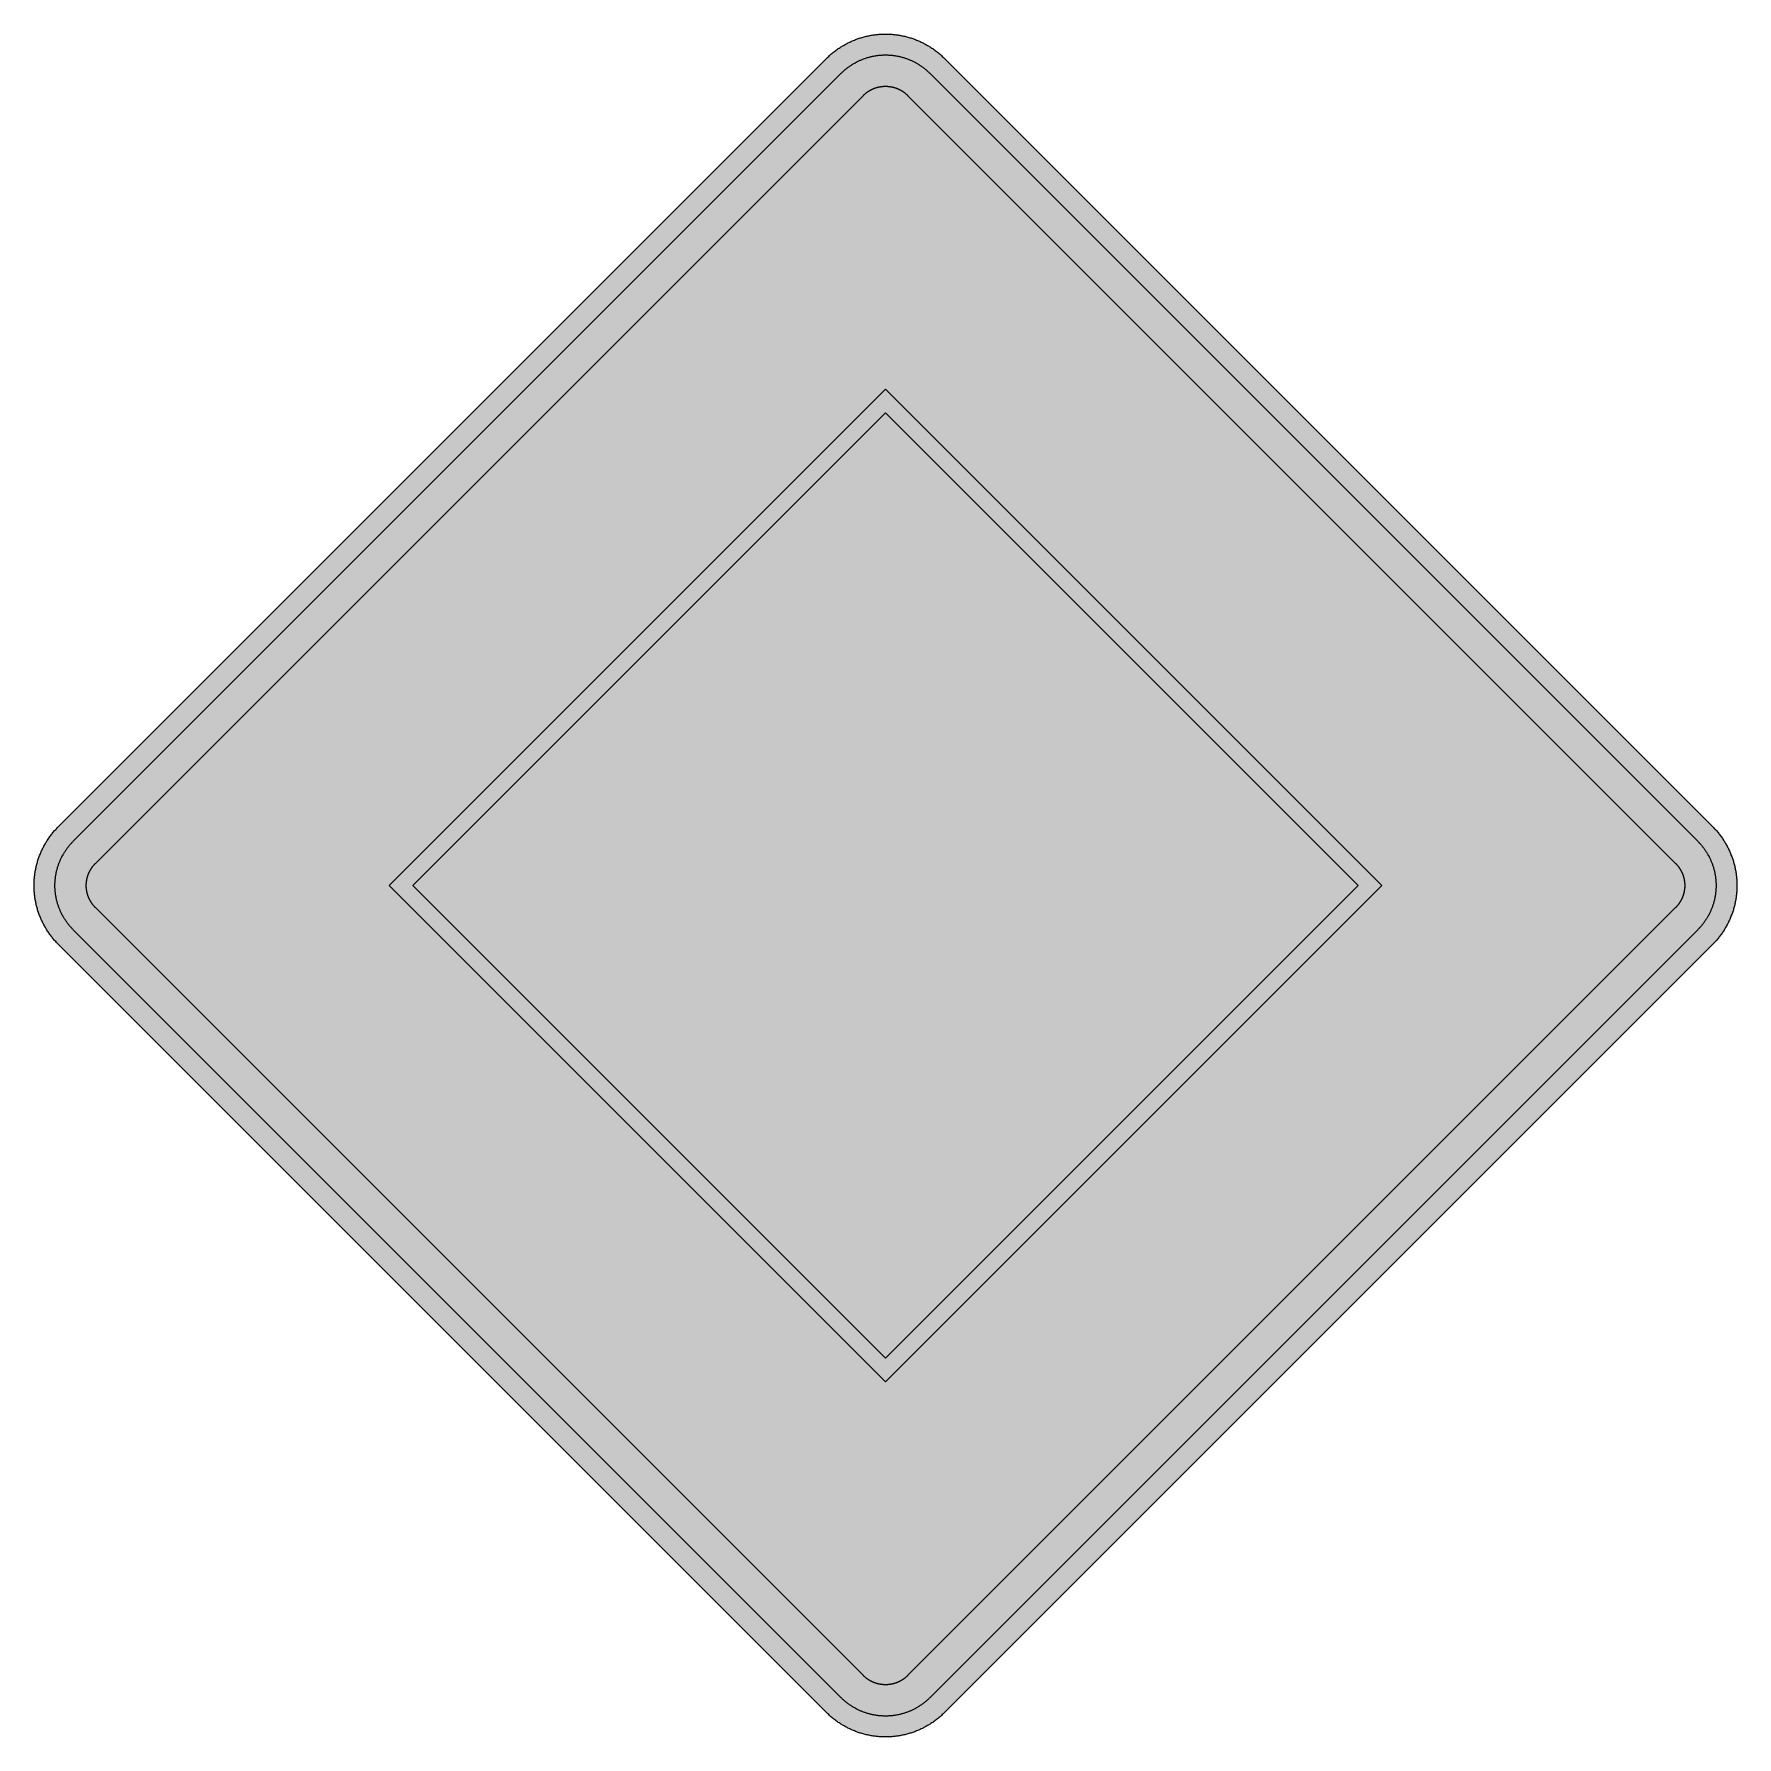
# Model space of a CAD drawing. Header units: millimetres. Extents: x 0 to 288, y 0 to 288.
import ezdxf

# ---------------------------------------------------------------- set-up
doc = ezdxf.new("R2010")
doc.units = ezdxf.units.MM

msp = doc.modelspace()

# ---------------------------------------------------------------- hatches: boundary and pattern name
for color, points in [(254, [(153.8566, 4.1864), (153.731, 4.0615), (153.604, 3.9395), (153.477, 3.8202), (153.3474, 3.7033), (153.2179, 3.5865), (153.0858, 3.4722), (152.9537, 3.3579), (152.8216, 3.2487), (152.6845, 3.1369), (152.5499, 3.0302), (152.4127, 2.9235), (152.273, 2.8219), (152.1333, 2.7178), (151.9911, 2.6187), (151.8488, 2.5197), (151.7066, 2.4232), (151.5618, 2.3266), (151.417, 2.2352), (151.2697, 2.1438), (151.1224, 2.0523), (150.9751, 1.966), (150.8252, 1.8796), (150.6728, 1.7958), (150.5229, 1.7145), (150.3705, 1.6332), (150.2156, 1.5545), (150.0632, 1.4783), (149.9057, 1.4046), (149.7508, 1.3335), (149.5933, 1.2624), (149.4358, 1.1938), (149.2783, 1.1252), (149.1183, 1.0617), (148.9583, 0.9982), (148.7957, 0.9373), (148.6357, 0.8788), (148.4732, 0.8204), (148.3106, 0.7671), (148.1455, 0.7137), (147.9804, 0.6629), (147.8153, 0.6121), (147.6502, 0.5664), (147.4851, 0.5207), (147.3175, 0.4775), (147.1498, 0.4369), (146.9822, 0.3988), (146.812, 0.3607), (146.6418, 0.3251), (146.4742, 0.2921), (146.304, 0.2616), (146.1313, 0.2337), (145.9611, 0.2057), (145.7884, 0.1829), (145.6182, 0.16), (145.4455, 0.1397), (145.2728, 0.1219), (145.0975, 0.1041), (144.9248, 0.0914), (144.7521, 0.0787), (144.5768, 0.0686), (144.4015, 0.061), (144.2263, 0.0559), (144.0536, 0.0533), (143.8758, 0.0533), (143.7005, 0.0533), (143.5278, 0.0559), (143.3525, 0.061), (143.1773, 0.0686), (143.002, 0.0787), (142.8293, 0.0914), (142.6566, 0.1041), (142.4838, 0.1219), (142.3086, 0.1397), (142.1384, 0.16), (141.9657, 0.1829), (141.793, 0.2057), (141.6228, 0.2337), (141.4526, 0.2616), (141.2824, 0.2921), (141.1122, 0.3251), (140.9421, 0.3607), (140.7744, 0.3988), (140.6068, 0.4369), (140.4391, 0.4775), (140.2715, 0.5207), (140.1039, 0.5664), (139.9388, 0.6121), (139.7737, 0.6629), (139.6086, 0.7137), (139.446, 0.7671), (139.2834, 0.8204), (139.1209, 0.8788), (138.9583, 0.9373), (138.7983, 0.9982), (138.6383, 1.0617), (138.4783, 1.1252), (138.3182, 1.1938), (138.1608, 1.2624), (138.0033, 1.3335), (137.8483, 1.4046), (137.6934, 1.4783), (137.5385, 1.5545), (137.3861, 1.6332), (137.2337, 1.7145), (137.0813, 1.7958), (136.9314, 1.8796), (136.7815, 1.966), (136.6317, 2.0523), (136.4844, 2.1438), (136.3396, 2.2352), (136.1923, 2.3266), (136.05, 2.4232), (135.9052, 2.5197), (135.763, 2.6187), (135.6233, 2.7178), (135.4836, 2.8219), (135.3439, 2.9235), (135.2067, 3.0302), (135.0696, 3.1369), (134.935, 3.2487), (134.8003, 3.3579), (134.6683, 3.4722), (134.5362, 3.5865), (134.4066, 3.7033), (134.2771, 3.8202), (134.1501, 3.9395), (134.0256, 4.0615), (133.9012, 4.1859), (4.1864, 133.901), (4.0615, 134.0256), (3.9395, 134.1501), (3.8202, 134.2771), (3.7033, 134.4066), (3.5865, 134.5362), (3.4722, 134.6683), (3.3579, 134.8003), (3.2487, 134.935), (3.1369, 135.0696), (3.0302, 135.2067), (2.9235, 135.3439), (2.8194, 135.4836), (2.7178, 135.6233), (2.6187, 135.763), (2.5197, 135.9052), (2.4232, 136.05), (2.3266, 136.1923), (2.2352, 136.3396), (2.1438, 136.4844), (2.0523, 136.6317), (1.966, 136.7815), (1.8796, 136.9314), (1.7958, 137.0813), (1.7145, 137.2337), (1.6332, 137.3861), (1.5545, 137.5385), (1.4783, 137.6934), (1.4046, 137.8483), (1.331, 138.0033), (1.2598, 138.1608), (1.1913, 138.3182), (1.1252, 138.4783), (1.0592, 138.6383), (0.9982, 138.7983), (0.9373, 138.9583), (0.8763, 139.1209), (0.8204, 139.2834), (0.7645, 139.446), (0.7112, 139.6086), (0.6604, 139.7737), (0.6121, 139.9388), (0.5639, 140.1039), (0.5207, 140.2715), (0.4775, 140.4391), (0.4343, 140.6068), (0.3962, 140.7744), (0.3607, 140.9421), (0.3251, 141.1122), (0.2921, 141.2824), (0.2616, 141.4526), (0.2311, 141.6228), (0.2057, 141.793), (0.1803, 141.9657), (0.1575, 142.1384), (0.1372, 142.3111), (0.1194, 142.4838), (0.1041, 142.6566), (0.0889, 142.8293), (0.0787, 143.0045), (0.0686, 143.1773), (0.061, 143.3525), (0.0559, 143.5278), (0.0508, 143.703), (0.0508, 143.8783), (0.0508, 144.0536), (0.0559, 144.2288), (0.061, 144.4041), (0.0686, 144.5768), (0.0787, 144.7521), (0.0889, 144.9248), (0.1041, 145.1), (0.1194, 145.2728), (0.1372, 145.4455), (0.1575, 145.6182), (0.1803, 145.7909), (0.2057, 145.9611), (0.2311, 146.1338), (0.2616, 146.304), (0.2921, 146.4742), (0.3251, 146.6444), (0.3607, 146.812), (0.3962, 146.9822), (0.4343, 147.1498), (0.4775, 147.3175), (0.5207, 147.4851), (0.5639, 147.6502), (0.6121, 147.8153), (0.6604, 147.9804), (0.7112, 148.1455), (0.7645, 148.3106), (0.8204, 148.4732), (0.8763, 148.6357), (0.9373, 148.7957), (0.9982, 148.9583), (1.0592, 149.1183), (1.1252, 149.2783), (1.1913, 149.4358), (1.2598, 149.5933), (1.331, 149.7508), (1.4046, 149.9057), (1.4783, 150.0632), (1.5545, 150.2156), (1.6332, 150.3705), (1.7145, 150.5229), (1.7958, 150.6728), (1.8796, 150.8252), (1.966, 150.9725), (2.0523, 151.1224), (2.1438, 151.2697), (2.2352, 151.417), (2.3266, 151.5618), (2.4232, 151.7066), (2.5197, 151.8488), (2.6187, 151.9911), (2.7178, 152.1333), (2.8194, 152.273), (2.9235, 152.4102), (3.0302, 152.5499), (3.1369, 152.6845), (3.2487, 152.8191), (3.3579, 152.9537), (3.4722, 153.0858), (3.5865, 153.2179), (3.7033, 153.3474), (3.8202, 153.477), (3.9395, 153.604), (4.0615, 153.731), (4.1859, 153.8554), (133.9014, 283.5712), (134.0256, 283.6926), (134.1501, 283.8145), (134.2771, 283.9339), (134.4066, 284.0533), (134.5362, 284.1701), (134.6683, 284.2844), (134.8003, 284.3962), (134.935, 284.5079), (135.0696, 284.6172), (135.2067, 284.7238), (135.3439, 284.8305), (135.4836, 284.9347), (135.6233, 285.0363), (135.763, 285.1379), (135.9052, 285.2369), (136.05, 285.3334), (136.1923, 285.4274), (136.3396, 285.5214), (136.4844, 285.6128), (136.6317, 285.7017), (136.7815, 285.7906), (136.9314, 285.8745), (137.0813, 285.9583), (137.2337, 286.0421), (137.3861, 286.1208), (137.5385, 286.1996), (137.6934, 286.2758), (137.8483, 286.352), (138.0033, 286.4231), (138.1608, 286.4942), (138.3182, 286.5628), (138.4783, 286.6288), (138.6383, 286.6949), (138.7983, 286.7584), (138.9583, 286.8193), (139.1209, 286.8778), (139.2834, 286.9336), (139.446, 286.9895), (139.6086, 287.0429), (139.7737, 287.0937), (139.9388, 287.1445), (140.1039, 287.1902), (140.2715, 287.2359), (140.4391, 287.2791), (140.6068, 287.3197), (140.7744, 287.3578), (140.9421, 287.3959), (141.1122, 287.4315), (141.2824, 287.4645), (141.4526, 287.495), (141.6228, 287.5229), (141.793, 287.5483), (141.9657, 287.5737), (142.1384, 287.5966), (142.3086, 287.6169), (142.4838, 287.6347), (142.6566, 287.6525), (142.8293, 287.6652), (143.002, 287.6779), (143.1773, 287.688), (143.3525, 287.6956), (143.5278, 287.7007), (143.7005, 287.7033), (143.8758, 287.7033), (144.0536, 287.7033), (144.2263, 287.7007), (144.4015, 287.6956), (144.5768, 287.688), (144.7521, 287.6779), (144.9248, 287.6652), (145.0975, 287.6525), (145.2728, 287.6347), (145.4455, 287.6169), (145.6182, 287.5966), (145.7884, 287.5737), (145.9611, 287.5483), (146.1313, 287.5229), (146.304, 287.495), (146.4742, 287.4645), (146.6418, 287.4315), (146.812, 287.3959), (146.9822, 287.3578), (147.1498, 287.3197), (147.3175, 287.2791), (147.4851, 287.2359), (147.6502, 287.1902), (147.8153, 287.1445), (147.9804, 287.0937), (148.1455, 287.0429), (148.3106, 286.9895), (148.4732, 286.9336), (148.6357, 286.8778), (148.7957, 286.8193), (148.9583, 286.7584), (149.1183, 286.6949), (149.2783, 286.6288), (149.4358, 286.5628), (149.5933, 286.4942), (149.7508, 286.4231), (149.9057, 286.352), (150.0632, 286.2758), (150.2156, 286.1996), (150.3705, 286.1208), (150.5229, 286.0421), (150.6728, 285.9583), (150.8252, 285.8745), (150.9751, 285.7906), (151.1224, 285.7017), (151.2697, 285.6128), (151.417, 285.5214), (151.5618, 285.4274), (151.7066, 285.3334), (151.8488, 285.2369), (151.9911, 285.1379), (152.1333, 285.0363), (152.273, 284.9347), (152.4127, 284.8305), (152.5499, 284.7238), (152.6845, 284.6172), (152.8216, 284.5079), (152.9537, 284.3962), (153.0858, 284.2844), (153.2179, 284.1701), (153.3474, 284.0533), (153.477, 283.9339), (153.604, 283.8145), (153.731, 283.6926), (153.8554, 283.5707), (283.5712, 153.8563), (283.6926, 153.731), (283.8145, 153.604), (283.9339, 153.477), (284.0533, 153.3474), (284.1701, 153.2179), (284.2844, 153.0858), (284.3962, 152.9537), (284.5079, 152.8191), (284.6172, 152.6845), (284.7238, 152.5499), (284.8305, 152.4102), (284.9347, 152.273), (285.0363, 152.1333), (285.1379, 151.9911), (285.2369, 151.8488), (285.3334, 151.7066), (285.4274, 151.5618), (285.5214, 151.417), (285.6128, 151.2697), (285.7017, 151.1224), (285.7881, 150.9725), (285.8745, 150.8252), (285.9583, 150.6728), (286.0421, 150.5229), (286.1208, 150.3705), (286.1996, 150.2156), (286.2758, 150.0632), (286.3494, 149.9057), (286.4231, 149.7508), (286.4942, 149.5933), (286.5628, 149.4358), (286.6288, 149.2783), (286.6949, 149.1183), (286.7558, 148.9583), (286.8168, 148.7957), (286.8778, 148.6357), (286.9336, 148.4732), (286.9895, 148.3106), (287.0429, 148.1455), (287.0937, 147.9804), (287.1419, 147.8153), (287.1902, 147.6502), (287.2334, 147.4851), (287.2765, 147.3175), (287.3197, 147.1498), (287.3578, 146.9822), (287.3934, 146.812), (287.4289, 146.6444), (287.462, 146.4742), (287.4924, 146.304), (287.5204, 146.1338), (287.5483, 145.9611), (287.5737, 145.7909), (287.594, 145.6182), (287.6144, 145.4455), (287.6347, 145.2728), (287.6499, 145.1), (287.6626, 144.9248), (287.6753, 144.7521), (287.6855, 144.5768), (287.6931, 144.4041), (287.6982, 144.2288), (287.7007, 144.0536), (287.7033, 143.8783), (287.7007, 143.703), (287.6982, 143.5278), (287.6931, 143.3525), (287.6855, 143.1773), (287.6753, 143.0045), (287.6626, 142.8293), (287.6499, 142.6566), (287.6347, 142.4838), (287.6144, 142.3111), (287.594, 142.1384), (287.5737, 141.9657), (287.5483, 141.793), (287.5204, 141.6228), (287.4924, 141.4526), (287.462, 141.2824), (287.4289, 141.1122), (287.3934, 140.9421), (287.3578, 140.7744), (287.3197, 140.6068), (287.2765, 140.4391), (287.2334, 140.2715), (287.1902, 140.1039), (287.1419, 139.9388), (287.0937, 139.7737), (287.0429, 139.6086), (286.9895, 139.446), (286.9336, 139.2834), (286.8778, 139.1209), (286.8168, 138.9583), (286.7558, 138.7983), (286.6949, 138.6383), (286.6288, 138.4783), (286.5628, 138.3182), (286.4942, 138.1608), (286.4231, 138.0033), (286.3494, 137.8483), (286.2758, 137.6934), (286.1996, 137.5385), (286.1208, 137.3861), (286.0421, 137.2337), (285.9583, 137.0813), (285.8745, 136.9314), (285.7881, 136.7815), (285.7017, 136.6317), (285.6128, 136.4844), (285.5214, 136.3396), (285.4274, 136.1923), (285.3334, 136.05), (285.2369, 135.9052), (285.1379, 135.763), (285.0363, 135.6233), (284.9347, 135.4836), (284.8305, 135.3439), (284.7238, 135.2067), (284.6172, 135.0696), (284.5079, 134.935), (284.3962, 134.8003), (284.2844, 134.6683), (284.1701, 134.5362), (284.0533, 134.4066), (283.9339, 134.2771), (283.8145, 134.1501), (283.6926, 134.0256), (283.5707, 133.8986)]), (59, [(151.3625, 6.6805), (151.2672, 6.5862), (151.1732, 6.4948), (151.0767, 6.4059), (150.9801, 6.317), (150.8836, 6.2306), (150.7846, 6.1443), (150.6855, 6.0604), (150.5839, 5.9766), (150.4848, 5.8953), (150.3807, 5.8141), (150.2791, 5.7353), (150.175, 5.6566), (150.0683, 5.5804), (149.9641, 5.5042), (149.8575, 5.4305), (149.7482, 5.3569), (149.6416, 5.2857), (149.5323, 5.2172), (149.4231, 5.1486), (149.3114, 5.08), (149.1996, 5.0165), (149.0878, 4.9505), (148.9761, 4.887), (148.8618, 4.826), (148.7475, 4.7676), (148.6306, 4.7066), (148.5163, 4.6507), (148.3995, 4.5949), (148.2827, 4.539), (148.1658, 4.4882), (148.0464, 4.4348), (147.9271, 4.3866), (147.8077, 4.3358), (147.6883, 4.2901), (147.5664, 4.2443), (147.447, 4.1986), (147.3251, 4.158), (147.2006, 4.1148), (147.0787, 4.0767), (146.9542, 4.0386), (146.8323, 4.0005), (146.7079, 3.9649), (146.5834, 3.9319), (146.4564, 3.8989), (146.3319, 3.8684), (146.2049, 3.8379), (146.0779, 3.8125), (145.9509, 3.7846), (145.8239, 3.7617), (145.6969, 3.7363), (145.5674, 3.716), (145.4404, 3.6957), (145.3109, 3.6779), (145.1813, 3.6601), (145.0518, 3.6449), (144.9222, 3.6322), (144.7927, 3.6195), (144.6632, 3.6093), (144.5336, 3.5992), (144.4015, 3.5941), (144.272, 3.5865), (144.1399, 3.5839), (144.0078, 3.5814), (143.8758, 3.5789), (143.7462, 3.5814), (143.6141, 3.5839), (143.4821, 3.5865), (143.3525, 3.5941), (143.223, 3.5992), (143.0909, 3.6093), (142.9614, 3.6195), (142.8318, 3.6322), (142.7023, 3.6449), (142.5727, 3.6601), (142.4432, 3.6779), (142.3137, 3.6957), (142.1867, 3.716), (142.0571, 3.7363), (141.9301, 3.7617), (141.8031, 3.7846), (141.6761, 3.8125), (141.5491, 3.8379), (141.4247, 3.8684), (141.2977, 3.8989), (141.1732, 3.9319), (141.0487, 3.9649), (140.9243, 4.0005), (140.7998, 4.0386), (140.6754, 4.0767), (140.5534, 4.1148), (140.4315, 4.158), (140.3096, 4.1986), (140.1877, 4.2443), (140.0683, 4.2901), (139.9464, 4.3358), (139.827, 4.3866), (139.7076, 4.4348), (139.5908, 4.4882), (139.4739, 4.539), (139.3546, 4.5949), (139.2403, 4.6507), (139.1234, 4.7066), (139.0091, 4.7676), (138.8948, 4.826), (138.7805, 4.887), (138.6688, 4.9505), (138.5545, 5.0165), (138.4427, 5.08), (138.3335, 5.1486), (138.2243, 5.2172), (138.115, 5.2857), (138.0058, 5.3569), (137.8991, 5.4305), (137.7925, 5.5042), (137.6858, 5.5804), (137.5816, 5.6566), (137.4775, 5.7353), (137.3734, 5.8141), (137.2718, 5.8953), (137.1702, 5.9766), (137.0711, 6.0604), (136.9695, 6.1443), (136.873, 6.2306), (136.7739, 6.317), (136.6774, 6.4059), (136.5834, 6.4948), (136.4869, 6.5862), (136.3955, 6.6802), (6.6809, 136.3952), (6.5862, 136.4869), (6.4973, 136.5809), (6.4059, 136.6774), (6.317, 136.7739), (6.2306, 136.8704), (6.1443, 136.9695), (6.0604, 137.0686), (5.9766, 137.1702), (5.8953, 137.2718), (5.8141, 137.3734), (5.7353, 137.4775), (5.6566, 137.5816), (5.5804, 137.6858), (5.5042, 137.7925), (5.4305, 137.8991), (5.3569, 138.0058), (5.2857, 138.115), (5.2172, 138.2243), (5.1486, 138.3335), (5.08, 138.4427), (5.0165, 138.5545), (4.9505, 138.6662), (4.887, 138.7805), (4.826, 138.8948), (4.765, 139.0091), (4.7066, 139.1234), (4.6507, 139.2403), (4.5949, 139.3546), (4.539, 139.4714), (4.4856, 139.5908), (4.4348, 139.7076), (4.384, 139.827), (4.3358, 139.9464), (4.2901, 140.0683), (4.2443, 140.1877), (4.1986, 140.3096), (4.1554, 140.4315), (4.1148, 140.5534), (4.0742, 140.6754), (4.0361, 140.7998), (4.0005, 140.9243), (3.9649, 141.0487), (3.9294, 141.1732), (3.8989, 141.2977), (3.8684, 141.4247), (3.8379, 141.5491), (3.81, 141.6761), (3.7846, 141.8031), (3.7592, 141.9301), (3.7363, 142.0597), (3.716, 142.1867), (3.6957, 142.3162), (3.6754, 142.4432), (3.6601, 142.5727), (3.6449, 142.7023), (3.6297, 142.8318), (3.6195, 142.9614), (3.6068, 143.0909), (3.5992, 143.223), (3.5916, 143.3525), (3.5865, 143.4846), (3.5814, 143.6141), (3.5789, 143.7462), (3.5789, 143.8783), (3.5789, 144.0104), (3.5814, 144.1399), (3.5865, 144.272), (3.5916, 144.4015), (3.5992, 144.5336), (3.6068, 144.6632), (3.6195, 144.7927), (3.6297, 144.9248), (3.6449, 145.0543), (3.6601, 145.1839), (3.6754, 145.3109), (3.6957, 145.4404), (3.716, 145.5699), (3.7363, 145.6969), (3.7592, 145.8239), (3.7846, 145.9509), (3.81, 146.0779), (3.8379, 146.2049), (3.8684, 146.3319), (3.8989, 146.4564), (3.9294, 146.5834), (3.9649, 146.7079), (4.0005, 146.8323), (4.0361, 146.9542), (4.0742, 147.0787), (4.1148, 147.2006), (4.1554, 147.3251), (4.1986, 147.447), (4.2443, 147.5664), (4.2901, 147.6883), (4.3358, 147.8077), (4.384, 147.9271), (4.4348, 148.0464), (4.4856, 148.1658), (4.539, 148.2827), (4.5949, 148.3995), (4.6507, 148.5163), (4.7066, 148.6306), (4.765, 148.7475), (4.826, 148.8618), (4.887, 148.9735), (4.9505, 149.0878), (5.0165, 149.1996), (5.08, 149.3114), (5.1486, 149.4206), (5.2172, 149.5323), (5.2857, 149.6416), (5.3569, 149.7482), (5.4305, 149.8575), (5.5042, 149.9641), (5.5804, 150.0683), (5.6566, 150.175), (5.7353, 150.2791), (5.8141, 150.3807), (5.8953, 150.4823), (5.9766, 150.5839), (6.0604, 150.6855), (6.1443, 150.7846), (6.2306, 150.8836), (6.317, 150.9801), (6.4059, 151.0767), (6.4973, 151.1732), (6.5862, 151.2672), (6.6802, 151.3611), (136.3955, 281.0767), (136.4869, 281.1678), (136.5834, 281.2593), (136.6774, 281.3482), (136.7739, 281.4371), (136.873, 281.5234), (136.9695, 281.6098), (137.0711, 281.6962), (137.1702, 281.7774), (137.2718, 281.8613), (137.3734, 281.94), (137.4775, 282.0213), (137.5816, 282.0975), (137.6858, 282.1762), (137.7925, 282.2499), (137.8991, 282.3235), (138.0058, 282.3972), (138.115, 282.4683), (138.2243, 282.5394), (138.3335, 282.608), (138.4427, 282.6741), (138.5545, 282.7401), (138.6688, 282.8036), (138.7805, 282.8671), (138.8948, 282.9281), (139.0091, 282.989), (139.1234, 283.0474), (139.2403, 283.1059), (139.3546, 283.1617), (139.4739, 283.2151), (139.5908, 283.2684), (139.7076, 283.3192), (139.827, 283.37), (139.9464, 283.4183), (140.0683, 283.4665), (140.1877, 283.5123), (140.3096, 283.5554), (140.4315, 283.5986), (140.5534, 283.6393), (140.6754, 283.6799), (140.7998, 283.718), (140.9243, 283.7561), (141.0487, 283.7917), (141.1732, 283.8247), (141.2977, 283.8577), (141.4247, 283.8882), (141.5491, 283.9161), (141.6761, 283.9441), (141.8031, 283.972), (141.9301, 283.9949), (142.0571, 284.0177), (142.1867, 284.0406), (142.3137, 284.0609), (142.4432, 284.0787), (142.5727, 284.0965), (142.7023, 284.1117), (142.8318, 284.1244), (142.9614, 284.1371), (143.0909, 284.1473), (143.223, 284.1549), (143.3525, 284.1625), (143.4821, 284.1701), (143.6141, 284.1727), (143.7462, 284.1752), (143.8758, 284.1752), (144.0078, 284.1752), (144.1399, 284.1727), (144.272, 284.1701), (144.4015, 284.1625), (144.5336, 284.1549), (144.6632, 284.1473), (144.7927, 284.1371), (144.9222, 284.1244), (145.0518, 284.1117), (145.1813, 284.0965), (145.3109, 284.0787), (145.4404, 284.0609), (145.5674, 284.0406), (145.6969, 284.0177), (145.8239, 283.9949), (145.9509, 283.972), (146.0779, 283.9441), (146.2049, 283.9161), (146.3319, 283.8882), (146.4564, 283.8577), (146.5834, 283.8247), (146.7079, 283.7917), (146.8323, 283.7561), (146.9542, 283.718), (147.0787, 283.6799), (147.2006, 283.6393), (147.3251, 283.5986), (147.447, 283.5554), (147.5664, 283.5123), (147.6883, 283.4665), (147.8077, 283.4183), (147.9271, 283.37), (148.0464, 283.3192), (148.1658, 283.2684), (148.2827, 283.2151), (148.3995, 283.1617), (148.5163, 283.1059), (148.6306, 283.0474), (148.7475, 282.989), (148.8618, 282.9281), (148.9761, 282.8671), (149.0878, 282.8036), (149.1996, 282.7401), (149.3114, 282.6741), (149.4231, 282.608), (149.5323, 282.5394), (149.6416, 282.4683), (149.7482, 282.3972), (149.8575, 282.3235), (149.9641, 282.2499), (150.0683, 282.1762), (150.175, 282.0975), (150.2791, 282.0213), (150.3807, 281.94), (150.4848, 281.8613), (150.5839, 281.7774), (150.6855, 281.6962), (150.7846, 281.6098), (150.8836, 281.5234), (150.9801, 281.4371), (151.0767, 281.3482), (151.1732, 281.2593), (151.2672, 281.1678), (151.3611, 281.0764), (281.0771, 151.3621), (281.1678, 151.2672), (281.2593, 151.1732), (281.3482, 151.0767), (281.4371, 150.9801), (281.526, 150.8836), (281.6098, 150.7846), (281.6962, 150.6855), (281.78, 150.5839), (281.8613, 150.4823), (281.9425, 150.3807), (282.0213, 150.2791), (282.0975, 150.175), (282.1762, 150.0683), (282.2499, 149.9641), (282.3235, 149.8575), (282.3972, 149.7482), (282.4683, 149.6416), (282.5394, 149.5323), (282.608, 149.4206), (282.6741, 149.3114), (282.7401, 149.1996), (282.8036, 149.0878), (282.8671, 148.9735), (282.9281, 148.8618), (282.989, 148.7475), (283.0474, 148.6306), (283.1059, 148.5163), (283.1592, 148.3995), (283.2151, 148.2827), (283.2684, 148.1658), (283.3192, 148.0464), (283.37, 147.9271), (283.4183, 147.8077), (283.4665, 147.6883), (283.5123, 147.5664), (283.5554, 147.447), (283.5986, 147.3251), (283.6393, 147.2006), (283.6799, 147.0787), (283.718, 146.9542), (283.7536, 146.8323), (283.7891, 146.7079), (283.8247, 146.5834), (283.8552, 146.4564), (283.8856, 146.3319), (283.9161, 146.2049), (283.9441, 146.0779), (283.9695, 145.9509), (283.9949, 145.8239), (284.0177, 145.6969), (284.038, 145.5699), (284.0584, 145.4404), (284.0787, 145.3109), (284.0939, 145.1839), (284.1092, 145.0543), (284.1244, 144.9248), (284.1346, 144.7927), (284.1447, 144.6632), (284.1549, 144.5336), (284.1625, 144.4015), (284.1676, 144.272), (284.1727, 144.1399), (284.1752, 144.0104), (284.1752, 143.8783), (284.1752, 143.7462), (284.1727, 143.6141), (284.1676, 143.4846), (284.1625, 143.3525), (284.1549, 143.223), (284.1447, 143.0909), (284.1346, 142.9614), (284.1244, 142.8318), (284.1092, 142.7023), (284.0939, 142.5727), (284.0787, 142.4432), (284.0584, 142.3162), (284.038, 142.1867), (284.0177, 142.0597), (283.9949, 141.9301), (283.9695, 141.8031), (283.9441, 141.6761), (283.9161, 141.5491), (283.8856, 141.4247), (283.8552, 141.2977), (283.8247, 141.1732), (283.7891, 141.0487), (283.7536, 140.9243), (283.718, 140.7998), (283.6799, 140.6754), (283.6393, 140.5534), (283.5986, 140.4315), (283.5554, 140.3096), (283.5123, 140.1877), (283.4665, 140.0683), (283.4183, 139.9464), (283.37, 139.827), (283.3192, 139.7076), (283.2684, 139.5908), (283.2151, 139.4714), (283.1592, 139.3546), (283.1059, 139.2403), (283.0474, 139.1234), (282.989, 139.0091), (282.9281, 138.8948), (282.8671, 138.7805), (282.8036, 138.6662), (282.7401, 138.5545), (282.6741, 138.4427), (282.608, 138.3335), (282.5394, 138.2243), (282.4683, 138.115), (282.3972, 138.0058), (282.3235, 137.8991), (282.2499, 137.7925), (282.1762, 137.6858), (282.0975, 137.5816), (282.0213, 137.4775), (281.9425, 137.3734), (281.8613, 137.2718), (281.78, 137.1702), (281.6962, 137.0686), (281.6098, 136.9695), (281.526, 136.8704), (281.4371, 136.7739), (281.3482, 136.6774), (281.2593, 136.5809), (281.1678, 136.4869), (281.0764, 136.3929)]), (254, [(147.6209, 10.4221), (147.574, 10.3759), (147.5257, 10.3302), (147.4775, 10.2845), (147.4292, 10.2387), (147.381, 10.1956), (147.3327, 10.1524), (147.2819, 10.1117), (147.2311, 10.0686), (147.1803, 10.0279), (147.1295, 9.9873), (147.0787, 9.9492), (147.0254, 9.9085), (146.9746, 9.8704), (146.9212, 9.8323), (146.8679, 9.7968), (146.8145, 9.7612), (146.7587, 9.7257), (146.7053, 9.6901), (146.6494, 9.6545), (146.5961, 9.6215), (146.5402, 9.5885), (146.4818, 9.558), (146.4259, 9.525), (146.37, 9.4945), (146.3116, 9.464), (146.2557, 9.4361), (146.1973, 9.4056), (146.1389, 9.3777), (146.0805, 9.3523), (146.0221, 9.3243), (145.9611, 9.2989), (145.9027, 9.2735), (145.8443, 9.2507), (145.7833, 9.2253), (145.7223, 9.2024), (145.6614, 9.1821), (145.6004, 9.1592), (145.5395, 9.1389), (145.4785, 9.1186), (145.4175, 9.1008), (145.354, 9.083), (145.2931, 9.0653), (145.2296, 9.0475), (145.1686, 9.0322), (145.1051, 9.017), (145.0416, 9.0018), (144.9781, 8.9865), (144.9146, 8.9738), (144.8511, 8.9611), (144.7876, 8.951), (144.7241, 8.9408), (144.6581, 8.9306), (144.5946, 8.9205), (144.5311, 8.9129), (144.465, 8.9052), (144.4015, 8.8976), (144.3355, 8.8925), (144.2695, 8.8875), (144.206, 8.8824), (144.1399, 8.8773), (144.0739, 8.8748), (144.0078, 8.8722), (143.9418, 8.8722), (143.8758, 8.8722), (143.8123, 8.8722), (143.7462, 8.8722), (143.6802, 8.8748), (143.6141, 8.8773), (143.5506, 8.8824), (143.4846, 8.8875), (143.4186, 8.8925), (143.3551, 8.8976), (143.289, 8.9052), (143.2255, 8.9129), (143.1595, 8.9205), (143.096, 8.9306), (143.0325, 8.9408), (142.9664, 8.951), (142.9029, 8.9611), (142.8394, 8.9738), (142.7759, 8.9865), (142.7124, 9.0018), (142.6515, 9.017), (142.588, 9.0322), (142.5245, 9.0475), (142.4635, 9.0653), (142.4, 9.083), (142.3391, 9.1008), (142.2756, 9.1186), (142.2146, 9.1389), (142.1536, 9.1592), (142.0927, 9.1821), (142.0317, 9.2024), (141.9733, 9.2253), (141.9123, 9.2507), (141.8514, 9.2735), (141.793, 9.2989), (141.7345, 9.3243), (141.6736, 9.3523), (141.6152, 9.3777), (141.5593, 9.4056), (141.5009, 9.4361), (141.4424, 9.464), (141.3866, 9.4945), (141.3281, 9.525), (141.2723, 9.558), (141.2164, 9.5885), (141.1605, 9.6215), (141.1046, 9.6545), (141.0513, 9.6901), (140.9954, 9.7257), (140.9421, 9.7612), (140.8887, 9.7968), (140.8354, 9.8323), (140.782, 9.8704), (140.7287, 9.9085), (140.6779, 9.9492), (140.6246, 9.9873), (140.5738, 10.0279), (140.523, 10.0686), (140.4722, 10.1117), (140.4239, 10.1524), (140.3756, 10.1956), (140.3248, 10.2387), (140.2766, 10.2845), (140.2283, 10.3302), (140.1826, 10.3759), (140.1343, 10.4216), (10.4221, 140.1367), (10.3759, 140.1826), (10.3302, 140.2283), (10.2845, 140.2766), (10.2387, 140.3248), (10.1956, 140.3731), (10.1524, 140.4239), (10.1117, 140.4722), (10.0686, 140.523), (10.0279, 140.5738), (9.9873, 140.6246), (9.9492, 140.6779), (9.9085, 140.7287), (9.8704, 140.782), (9.8323, 140.8354), (9.7968, 140.8887), (9.7587, 140.9421), (9.7231, 140.9954), (9.6901, 141.0487), (9.6545, 141.1046), (9.6215, 141.1605), (9.5885, 141.2164), (9.5555, 141.2723), (9.525, 141.3281), (9.4945, 141.3866), (9.464, 141.4424), (9.4336, 141.5009), (9.4056, 141.5567), (9.3777, 141.6152), (9.3497, 141.6736), (9.3243, 141.7345), (9.2989, 141.793), (9.2735, 141.8514), (9.2481, 141.9123), (9.2253, 141.9733), (9.2024, 142.0317), (9.1796, 142.0927), (9.1592, 142.1536), (9.1389, 142.2146), (9.1186, 142.2756), (9.0983, 142.3391), (9.0805, 142.4), (9.0627, 142.4635), (9.0475, 142.5245), (9.0297, 142.588), (9.0145, 142.6515), (8.9992, 142.7124), (8.9865, 142.7759), (8.9738, 142.8394), (8.9611, 142.9029), (8.9484, 142.969), (8.9383, 143.0325), (8.9281, 143.096), (8.9205, 143.1595), (8.9103, 143.2255), (8.9027, 143.289), (8.8951, 143.3551), (8.89, 143.4186), (8.8849, 143.4846), (8.8798, 143.5506), (8.8773, 143.6167), (8.8748, 143.6802), (8.8722, 143.7462), (8.8697, 143.8123), (8.8697, 143.8783), (8.8697, 143.9443), (8.8722, 144.0104), (8.8748, 144.0739), (8.8773, 144.1399), (8.8798, 144.206), (8.8849, 144.272), (8.89, 144.3355), (8.8951, 144.4015), (8.9027, 144.465), (8.9103, 144.5311), (8.9205, 144.5946), (8.9281, 144.6581), (8.9383, 144.7241), (8.9484, 144.7876), (8.9611, 144.8511), (8.9738, 144.9146), (8.9865, 144.9781), (8.9992, 145.0416), (9.0145, 145.1051), (9.0297, 145.1686), (9.0475, 145.2296), (9.0627, 145.2931), (9.0805, 145.354), (9.0983, 145.4175), (9.1186, 145.4785), (9.1389, 145.5395), (9.1592, 145.6004), (9.1796, 145.6614), (9.2024, 145.7223), (9.2253, 145.7833), (9.2481, 145.8443), (9.2735, 145.9027), (9.2989, 145.9611), (9.3243, 146.0221), (9.3497, 146.0805), (9.3777, 146.1389), (9.4056, 146.1973), (9.4336, 146.2557), (9.464, 146.3116), (9.4945, 146.37), (9.525, 146.4259), (9.5555, 146.4818), (9.5885, 146.5402), (9.6215, 146.5936), (9.6545, 146.6494), (9.6901, 146.7053), (9.7231, 146.7587), (9.7587, 146.8145), (9.7968, 146.8679), (9.8323, 146.9212), (9.8704, 146.9746), (9.9085, 147.0254), (9.9492, 147.0787), (9.9873, 147.1295), (10.0279, 147.1803), (10.0686, 147.2311), (10.1117, 147.2819), (10.1524, 147.3327), (10.1956, 147.381), (10.2387, 147.4292), (10.2845, 147.4775), (10.3302, 147.5257), (10.3759, 147.574), (10.4216, 147.6197), (140.1367, 277.3355), (140.1826, 277.3807), (140.2283, 277.4264), (140.2766, 277.4721), (140.3248, 277.5153), (140.3756, 277.5585), (140.4239, 277.6017), (140.4722, 277.6449), (140.523, 277.6855), (140.5738, 277.7261), (140.6246, 277.7668), (140.6779, 277.8074), (140.7287, 277.8455), (140.782, 277.8836), (140.8354, 277.9217), (140.8887, 277.9598), (140.9421, 277.9954), (140.9954, 278.0309), (141.0513, 278.0665), (141.1046, 278.0995), (141.1605, 278.1325), (141.2164, 278.1656), (141.2723, 278.1986), (141.3281, 278.2291), (141.3866, 278.2621), (141.4424, 278.29), (141.5009, 278.3205), (141.5593, 278.3484), (141.6152, 278.3764), (141.6736, 278.4043), (141.7345, 278.4297), (141.793, 278.4577), (141.8514, 278.4805), (141.9123, 278.5059), (141.9733, 278.5288), (142.0317, 278.5516), (142.0927, 278.5745), (142.1536, 278.5948), (142.2146, 278.6177), (142.2756, 278.6355), (142.3391, 278.6558), (142.4, 278.6736), (142.4635, 278.6913), (142.5245, 278.7091), (142.588, 278.7244), (142.6515, 278.7396), (142.7124, 278.7548), (142.7759, 278.7701), (142.8394, 278.7828), (142.9029, 278.7955), (142.9664, 278.8056), (143.0325, 278.8158), (143.096, 278.826), (143.1595, 278.8361), (143.2255, 278.8437), (143.289, 278.8514), (143.3551, 278.859), (143.4186, 278.8641), (143.4846, 278.8691), (143.5506, 278.8742), (143.6141, 278.8793), (143.6802, 278.8818), (143.7462, 278.8818), (143.8123, 278.8844), (143.8758, 278.8844), (143.9418, 278.8844), (144.0078, 278.8818), (144.0739, 278.8818), (144.1399, 278.8793), (144.206, 278.8742), (144.2695, 278.8691), (144.3355, 278.8641), (144.4015, 278.859), (144.465, 278.8514), (144.5311, 278.8437), (144.5946, 278.8361), (144.6581, 278.826), (144.7241, 278.8158), (144.7876, 278.8056), (144.8511, 278.7955), (144.9146, 278.7828), (144.9781, 278.7701), (145.0416, 278.7548), (145.1051, 278.7396), (145.1686, 278.7244), (145.2296, 278.7091), (145.2931, 278.6913), (145.354, 278.6736), (145.4175, 278.6558), (145.4785, 278.6355), (145.5395, 278.6177), (145.6004, 278.5948), (145.6614, 278.5745), (145.7223, 278.5516), (145.7833, 278.5288), (145.8443, 278.5059), (145.9027, 278.4805), (145.9611, 278.4577), (146.0221, 278.4297), (146.0805, 278.4043), (146.1389, 278.3764), (146.1973, 278.3484), (146.2557, 278.3205), (146.3116, 278.29), (146.37, 278.2621), (146.4259, 278.2291), (146.4818, 278.1986), (146.5402, 278.1656), (146.5961, 278.1325), (146.6494, 278.0995), (146.7053, 278.0665), (146.7587, 278.0309), (146.8145, 277.9954), (146.8679, 277.9598), (146.9212, 277.9217), (146.9746, 277.8836), (147.0254, 277.8455), (147.0787, 277.8074), (147.1295, 277.7668), (147.1803, 277.7261), (147.2311, 277.6855), (147.2819, 277.6449), (147.3327, 277.6017), (147.381, 277.5585), (147.4292, 277.5153), (147.4775, 277.4721), (147.5257, 277.4264), (147.574, 277.3807), (147.6197, 277.335), (277.3355, 147.6209), (277.3807, 147.574), (277.4264, 147.5257), (277.4721, 147.4775), (277.5153, 147.4292), (277.5585, 147.381), (277.6017, 147.3327), (277.6449, 147.2819), (277.6855, 147.2311), (277.7261, 147.1803), (277.7668, 147.1295), (277.8074, 147.0787), (277.8455, 147.0254), (277.8836, 146.9746), (277.9217, 146.9212), (277.9598, 146.8679), (277.9954, 146.8145), (278.0309, 146.7587), (278.0665, 146.7053), (278.0995, 146.6494), (278.1325, 146.5936), (278.1656, 146.5402), (278.1986, 146.4818), (278.2291, 146.4259), (278.2595, 146.37), (278.29, 146.3116), (278.3205, 146.2557), (278.3484, 146.1973), (278.3764, 146.1389), (278.4043, 146.0805), (278.4297, 146.0221), (278.4551, 145.9611), (278.4805, 145.9027), (278.5059, 145.8443), (278.5288, 145.7833), (278.5516, 145.7223), (278.5745, 145.6614), (278.5948, 145.6004), (278.6151, 145.5395), (278.6355, 145.4785), (278.6558, 145.4175), (278.6736, 145.354), (278.6913, 145.2931), (278.7066, 145.2296), (278.7244, 145.1686), (278.7396, 145.1051), (278.7548, 145.0416), (278.7675, 144.9781), (278.7802, 144.9146), (278.7929, 144.8511), (278.8056, 144.7876), (278.8158, 144.7241), (278.826, 144.6581), (278.8336, 144.5946), (278.8437, 144.5311), (278.8514, 144.465), (278.8564, 144.4015), (278.8641, 144.3355), (278.8691, 144.272), (278.8742, 144.206), (278.8768, 144.1399), (278.8793, 144.0739), (278.8818, 144.0104), (278.8818, 143.9443), (278.8844, 143.8783), (278.8818, 143.8123), (278.8818, 143.7462), (278.8793, 143.6802), (278.8768, 143.6167), (278.8742, 143.5506), (278.8691, 143.4846), (278.8641, 143.4186), (278.8564, 143.3551), (278.8514, 143.289), (278.8437, 143.2255), (278.8336, 143.1595), (278.826, 143.096), (278.8158, 143.0325), (278.8056, 142.969), (278.7929, 142.9029), (278.7802, 142.8394), (278.7675, 142.7759), (278.7548, 142.7124), (278.7396, 142.6515), (278.7244, 142.588), (278.7066, 142.5245), (278.6913, 142.4635), (278.6736, 142.4), (278.6558, 142.3391), (278.6355, 142.2756), (278.6151, 142.2146), (278.5948, 142.1536), (278.5745, 142.0927), (278.5516, 142.0317), (278.5288, 141.9733), (278.5059, 141.9123), (278.4805, 141.8514), (278.4551, 141.793), (278.4297, 141.7345), (278.4043, 141.6736), (278.3764, 141.6152), (278.3484, 141.5567), (278.3205, 141.5009), (278.29, 141.4424), (278.2595, 141.3866), (278.2291, 141.3281), (278.1986, 141.2723), (278.1656, 141.2164), (278.1325, 141.1605), (278.0995, 141.1046), (278.0665, 141.0487), (278.0309, 140.9954), (277.9954, 140.9421), (277.9598, 140.8887), (277.9217, 140.8354), (277.8836, 140.782), (277.8455, 140.7287), (277.8074, 140.6779), (277.7668, 140.6246), (277.7261, 140.5738), (277.6855, 140.523), (277.6449, 140.4722), (277.6017, 140.4239), (277.5585, 140.3731), (277.5153, 140.3248), (277.4721, 140.2766), (277.4264, 140.2283), (277.3807, 140.1826), (277.335, 140.1343)]), (59, [(143.8783, 60.0629), (60.0632, 143.8794), (143.8783, 227.6944), (227.6948, 143.8794)]), (40, [(143.8783, 64.0539), (64.0539, 143.8794), (143.8783, 223.7038), (223.7038, 143.8794)])]:
    msp.add_hatch(color=color).paths.add_polyline_path(points)

# ---------------------------------------------------------------- linework, layer by layer
at = {"color": 254}
for points in [[(153.8566, 4.1864), (153.731, 4.0615), (153.604, 3.9395), (153.477, 3.8202), (153.3474, 3.7033), (153.2179, 3.5865), (153.0858, 3.4722), (152.9537, 3.3579), (152.8216, 3.2487), (152.6845, 3.1369), (152.5499, 3.0302), (152.4127, 2.9235), (152.273, 2.8219), (152.1333, 2.7178), (151.9911, 2.6187), (151.8488, 2.5197), (151.7066, 2.4232), (151.5618, 2.3266), (151.417, 2.2352), (151.2697, 2.1438), (151.1224, 2.0523), (150.9751, 1.966), (150.8252, 1.8796), (150.6728, 1.7958), (150.5229, 1.7145), (150.3705, 1.6332), (150.2156, 1.5545), (150.0632, 1.4783), (149.9057, 1.4046), (149.7508, 1.3335), (149.5933, 1.2624), (149.4358, 1.1938), (149.2783, 1.1252), (149.1183, 1.0617), (148.9583, 0.9982), (148.7957, 0.9373), (148.6357, 0.8788), (148.4732, 0.8204), (148.3106, 0.7671), (148.1455, 0.7137), (147.9804, 0.6629), (147.8153, 0.6121), (147.6502, 0.5664), (147.4851, 0.5207), (147.3175, 0.4775), (147.1498, 0.4369), (146.9822, 0.3988), (146.812, 0.3607), (146.6418, 0.3251), (146.4742, 0.2921), (146.304, 0.2616), (146.1313, 0.2337), (145.9611, 0.2057), (145.7884, 0.1829), (145.6182, 0.16), (145.4455, 0.1397), (145.2728, 0.1219), (145.0975, 0.1041), (144.9248, 0.0914), (144.7521, 0.0787), (144.5768, 0.0686), (144.4015, 0.061), (144.2263, 0.0559), (144.0536, 0.0533), (143.8758, 0.0533), (143.7005, 0.0533), (143.5278, 0.0559), (143.3525, 0.061), (143.1773, 0.0686), (143.002, 0.0787), (142.8293, 0.0914), (142.6566, 0.1041), (142.4838, 0.1219), (142.3086, 0.1397), (142.1384, 0.16), (141.9657, 0.1829), (141.793, 0.2057), (141.6228, 0.2337), (141.4526, 0.2616), (141.2824, 0.2921), (141.1122, 0.3251), (140.9421, 0.3607), (140.7744, 0.3988), (140.6068, 0.4369), (140.4391, 0.4775), (140.2715, 0.5207), (140.1039, 0.5664), (139.9388, 0.6121), (139.7737, 0.6629), (139.6086, 0.7137), (139.446, 0.7671), (139.2834, 0.8204), (139.1209, 0.8788), (138.9583, 0.9373), (138.7983, 0.9982), (138.6383, 1.0617), (138.4783, 1.1252), (138.3182, 1.1938), (138.1608, 1.2624), (138.0033, 1.3335), (137.8483, 1.4046), (137.6934, 1.4783), (137.5385, 1.5545), (137.3861, 1.6332), (137.2337, 1.7145), (137.0813, 1.7958), (136.9314, 1.8796), (136.7815, 1.966), (136.6317, 2.0523), (136.4844, 2.1438), (136.3396, 2.2352), (136.1923, 2.3266), (136.05, 2.4232), (135.9052, 2.5197), (135.763, 2.6187), (135.6233, 2.7178), (135.4836, 2.8219), (135.3439, 2.9235), (135.2067, 3.0302), (135.0696, 3.1369), (134.935, 3.2487), (134.8003, 3.3579), (134.6683, 3.4722), (134.5362, 3.5865), (134.4066, 3.7033), (134.2771, 3.8202), (134.1501, 3.9395), (134.0256, 4.0615), (133.9012, 4.1859), (4.1864, 133.901), (4.0615, 134.0256), (3.9395, 134.1501), (3.8202, 134.2771), (3.7033, 134.4066), (3.5865, 134.5362), (3.4722, 134.6683), (3.3579, 134.8003), (3.2487, 134.935), (3.1369, 135.0696), (3.0302, 135.2067), (2.9235, 135.3439), (2.8194, 135.4836), (2.7178, 135.6233), (2.6187, 135.763), (2.5197, 135.9052), (2.4232, 136.05), (2.3266, 136.1923), (2.2352, 136.3396), (2.1438, 136.4844), (2.0523, 136.6317), (1.966, 136.7815), (1.8796, 136.9314), (1.7958, 137.0813), (1.7145, 137.2337), (1.6332, 137.3861), (1.5545, 137.5385), (1.4783, 137.6934), (1.4046, 137.8483), (1.331, 138.0033), (1.2598, 138.1608), (1.1913, 138.3182), (1.1252, 138.4783), (1.0592, 138.6383), (0.9982, 138.7983), (0.9373, 138.9583), (0.8763, 139.1209), (0.8204, 139.2834), (0.7645, 139.446), (0.7112, 139.6086), (0.6604, 139.7737), (0.6121, 139.9388), (0.5639, 140.1039), (0.5207, 140.2715), (0.4775, 140.4391), (0.4343, 140.6068), (0.3962, 140.7744), (0.3607, 140.9421), (0.3251, 141.1122), (0.2921, 141.2824), (0.2616, 141.4526), (0.2311, 141.6228), (0.2057, 141.793), (0.1803, 141.9657), (0.1575, 142.1384), (0.1372, 142.3111), (0.1194, 142.4838), (0.1041, 142.6566), (0.0889, 142.8293), (0.0787, 143.0045), (0.0686, 143.1773), (0.061, 143.3525), (0.0559, 143.5278), (0.0508, 143.703), (0.0508, 143.8783), (0.0508, 144.0536), (0.0559, 144.2288), (0.061, 144.4041), (0.0686, 144.5768), (0.0787, 144.7521), (0.0889, 144.9248), (0.1041, 145.1), (0.1194, 145.2728), (0.1372, 145.4455), (0.1575, 145.6182), (0.1803, 145.7909), (0.2057, 145.9611), (0.2311, 146.1338), (0.2616, 146.304), (0.2921, 146.4742), (0.3251, 146.6444), (0.3607, 146.812), (0.3962, 146.9822), (0.4343, 147.1498), (0.4775, 147.3175), (0.5207, 147.4851), (0.5639, 147.6502), (0.6121, 147.8153), (0.6604, 147.9804), (0.7112, 148.1455), (0.7645, 148.3106), (0.8204, 148.4732), (0.8763, 148.6357), (0.9373, 148.7957), (0.9982, 148.9583), (1.0592, 149.1183), (1.1252, 149.2783), (1.1913, 149.4358), (1.2598, 149.5933), (1.331, 149.7508), (1.4046, 149.9057), (1.4783, 150.0632), (1.5545, 150.2156), (1.6332, 150.3705), (1.7145, 150.5229), (1.7958, 150.6728), (1.8796, 150.8252), (1.966, 150.9725), (2.0523, 151.1224), (2.1438, 151.2697), (2.2352, 151.417), (2.3266, 151.5618), (2.4232, 151.7066), (2.5197, 151.8488), (2.6187, 151.9911), (2.7178, 152.1333), (2.8194, 152.273), (2.9235, 152.4102), (3.0302, 152.5499), (3.1369, 152.6845), (3.2487, 152.8191), (3.3579, 152.9537), (3.4722, 153.0858), (3.5865, 153.2179), (3.7033, 153.3474), (3.8202, 153.477), (3.9395, 153.604), (4.0615, 153.731), (4.1859, 153.8554), (133.9014, 283.5712), (134.0256, 283.6926), (134.1501, 283.8145), (134.2771, 283.9339), (134.4066, 284.0533), (134.5362, 284.1701), (134.6683, 284.2844), (134.8003, 284.3962), (134.935, 284.5079), (135.0696, 284.6172), (135.2067, 284.7238), (135.3439, 284.8305), (135.4836, 284.9347), (135.6233, 285.0363), (135.763, 285.1379), (135.9052, 285.2369), (136.05, 285.3334), (136.1923, 285.4274), (136.3396, 285.5214), (136.4844, 285.6128), (136.6317, 285.7017), (136.7815, 285.7906), (136.9314, 285.8745), (137.0813, 285.9583), (137.2337, 286.0421), (137.3861, 286.1208), (137.5385, 286.1996), (137.6934, 286.2758), (137.8483, 286.352), (138.0033, 286.4231), (138.1608, 286.4942), (138.3182, 286.5628), (138.4783, 286.6288), (138.6383, 286.6949), (138.7983, 286.7584), (138.9583, 286.8193), (139.1209, 286.8778), (139.2834, 286.9336), (139.446, 286.9895), (139.6086, 287.0429), (139.7737, 287.0937), (139.9388, 287.1445), (140.1039, 287.1902), (140.2715, 287.2359), (140.4391, 287.2791), (140.6068, 287.3197), (140.7744, 287.3578), (140.9421, 287.3959), (141.1122, 287.4315), (141.2824, 287.4645), (141.4526, 287.495), (141.6228, 287.5229), (141.793, 287.5483), (141.9657, 287.5737), (142.1384, 287.5966), (142.3086, 287.6169), (142.4838, 287.6347), (142.6566, 287.6525), (142.8293, 287.6652), (143.002, 287.6779), (143.1773, 287.688), (143.3525, 287.6956), (143.5278, 287.7007), (143.7005, 287.7033), (143.8758, 287.7033), (144.0536, 287.7033), (144.2263, 287.7007), (144.4015, 287.6956), (144.5768, 287.688), (144.7521, 287.6779), (144.9248, 287.6652), (145.0975, 287.6525), (145.2728, 287.6347), (145.4455, 287.6169), (145.6182, 287.5966), (145.7884, 287.5737), (145.9611, 287.5483), (146.1313, 287.5229), (146.304, 287.495), (146.4742, 287.4645), (146.6418, 287.4315), (146.812, 287.3959), (146.9822, 287.3578), (147.1498, 287.3197), (147.3175, 287.2791), (147.4851, 287.2359), (147.6502, 287.1902), (147.8153, 287.1445), (147.9804, 287.0937), (148.1455, 287.0429), (148.3106, 286.9895), (148.4732, 286.9336), (148.6357, 286.8778), (148.7957, 286.8193), (148.9583, 286.7584), (149.1183, 286.6949), (149.2783, 286.6288), (149.4358, 286.5628), (149.5933, 286.4942), (149.7508, 286.4231), (149.9057, 286.352), (150.0632, 286.2758), (150.2156, 286.1996), (150.3705, 286.1208), (150.5229, 286.0421), (150.6728, 285.9583), (150.8252, 285.8745), (150.9751, 285.7906), (151.1224, 285.7017), (151.2697, 285.6128), (151.417, 285.5214), (151.5618, 285.4274), (151.7066, 285.3334), (151.8488, 285.2369), (151.9911, 285.1379), (152.1333, 285.0363), (152.273, 284.9347), (152.4127, 284.8305), (152.5499, 284.7238), (152.6845, 284.6172), (152.8216, 284.5079), (152.9537, 284.3962), (153.0858, 284.2844), (153.2179, 284.1701), (153.3474, 284.0533), (153.477, 283.9339), (153.604, 283.8145), (153.731, 283.6926), (153.8554, 283.5707), (283.5712, 153.8563), (283.6926, 153.731), (283.8145, 153.604), (283.9339, 153.477), (284.0533, 153.3474), (284.1701, 153.2179), (284.2844, 153.0858), (284.3962, 152.9537), (284.5079, 152.8191), (284.6172, 152.6845), (284.7238, 152.5499), (284.8305, 152.4102), (284.9347, 152.273), (285.0363, 152.1333), (285.1379, 151.9911), (285.2369, 151.8488), (285.3334, 151.7066), (285.4274, 151.5618), (285.5214, 151.417), (285.6128, 151.2697), (285.7017, 151.1224), (285.7881, 150.9725), (285.8745, 150.8252), (285.9583, 150.6728), (286.0421, 150.5229), (286.1208, 150.3705), (286.1996, 150.2156), (286.2758, 150.0632), (286.3494, 149.9057), (286.4231, 149.7508), (286.4942, 149.5933), (286.5628, 149.4358), (286.6288, 149.2783), (286.6949, 149.1183), (286.7558, 148.9583), (286.8168, 148.7957), (286.8778, 148.6357), (286.9336, 148.4732), (286.9895, 148.3106), (287.0429, 148.1455), (287.0937, 147.9804), (287.1419, 147.8153), (287.1902, 147.6502), (287.2334, 147.4851), (287.2765, 147.3175), (287.3197, 147.1498), (287.3578, 146.9822), (287.3934, 146.812), (287.4289, 146.6444), (287.462, 146.4742), (287.4924, 146.304), (287.5204, 146.1338), (287.5483, 145.9611), (287.5737, 145.7909), (287.594, 145.6182), (287.6144, 145.4455), (287.6347, 145.2728), (287.6499, 145.1), (287.6626, 144.9248), (287.6753, 144.7521), (287.6855, 144.5768), (287.6931, 144.4041), (287.6982, 144.2288), (287.7007, 144.0536), (287.7033, 143.8783), (287.7007, 143.703), (287.6982, 143.5278), (287.6931, 143.3525), (287.6855, 143.1773), (287.6753, 143.0045), (287.6626, 142.8293), (287.6499, 142.6566), (287.6347, 142.4838), (287.6144, 142.3111), (287.594, 142.1384), (287.5737, 141.9657), (287.5483, 141.793), (287.5204, 141.6228), (287.4924, 141.4526), (287.462, 141.2824), (287.4289, 141.1122), (287.3934, 140.9421), (287.3578, 140.7744), (287.3197, 140.6068), (287.2765, 140.4391), (287.2334, 140.2715), (287.1902, 140.1039), (287.1419, 139.9388), (287.0937, 139.7737), (287.0429, 139.6086), (286.9895, 139.446), (286.9336, 139.2834), (286.8778, 139.1209), (286.8168, 138.9583), (286.7558, 138.7983), (286.6949, 138.6383), (286.6288, 138.4783), (286.5628, 138.3182), (286.4942, 138.1608), (286.4231, 138.0033), (286.3494, 137.8483), (286.2758, 137.6934), (286.1996, 137.5385), (286.1208, 137.3861), (286.0421, 137.2337), (285.9583, 137.0813), (285.8745, 136.9314), (285.7881, 136.7815), (285.7017, 136.6317), (285.6128, 136.4844), (285.5214, 136.3396), (285.4274, 136.1923), (285.3334, 136.05), (285.2369, 135.9052), (285.1379, 135.763), (285.0363, 135.6233), (284.9347, 135.4836), (284.8305, 135.3439), (284.7238, 135.2067), (284.6172, 135.0696), (284.5079, 134.935), (284.3962, 134.8003), (284.2844, 134.6683), (284.1701, 134.5362), (284.0533, 134.4066), (283.9339, 134.2771), (283.8145, 134.1501), (283.6926, 134.0256), (283.5707, 133.8986), (153.8566, 4.1864)], [(147.6209, 10.4221), (147.574, 10.3759), (147.5257, 10.3302), (147.4775, 10.2845), (147.4292, 10.2387), (147.381, 10.1956), (147.3327, 10.1524), (147.2819, 10.1117), (147.2311, 10.0686), (147.1803, 10.0279), (147.1295, 9.9873), (147.0787, 9.9492), (147.0254, 9.9085), (146.9746, 9.8704), (146.9212, 9.8323), (146.8679, 9.7968), (146.8145, 9.7612), (146.7587, 9.7257), (146.7053, 9.6901), (146.6494, 9.6545), (146.5961, 9.6215), (146.5402, 9.5885), (146.4818, 9.558), (146.4259, 9.525), (146.37, 9.4945), (146.3116, 9.464), (146.2557, 9.4361), (146.1973, 9.4056), (146.1389, 9.3777), (146.0805, 9.3523), (146.0221, 9.3243), (145.9611, 9.2989), (145.9027, 9.2735), (145.8443, 9.2507), (145.7833, 9.2253), (145.7223, 9.2024), (145.6614, 9.1821), (145.6004, 9.1592), (145.5395, 9.1389), (145.4785, 9.1186), (145.4175, 9.1008), (145.354, 9.083), (145.2931, 9.0653), (145.2296, 9.0475), (145.1686, 9.0322), (145.1051, 9.017), (145.0416, 9.0018), (144.9781, 8.9865), (144.9146, 8.9738), (144.8511, 8.9611), (144.7876, 8.951), (144.7241, 8.9408), (144.6581, 8.9306), (144.5946, 8.9205), (144.5311, 8.9129), (144.465, 8.9052), (144.4015, 8.8976), (144.3355, 8.8925), (144.2695, 8.8875), (144.206, 8.8824), (144.1399, 8.8773), (144.0739, 8.8748), (144.0078, 8.8722), (143.9418, 8.8722), (143.8758, 8.8722), (143.8123, 8.8722), (143.7462, 8.8722), (143.6802, 8.8748), (143.6141, 8.8773), (143.5506, 8.8824), (143.4846, 8.8875), (143.4186, 8.8925), (143.3551, 8.8976), (143.289, 8.9052), (143.2255, 8.9129), (143.1595, 8.9205), (143.096, 8.9306), (143.0325, 8.9408), (142.9664, 8.951), (142.9029, 8.9611), (142.8394, 8.9738), (142.7759, 8.9865), (142.7124, 9.0018), (142.6515, 9.017), (142.588, 9.0322), (142.5245, 9.0475), (142.4635, 9.0653), (142.4, 9.083), (142.3391, 9.1008), (142.2756, 9.1186), (142.2146, 9.1389), (142.1536, 9.1592), (142.0927, 9.1821), (142.0317, 9.2024), (141.9733, 9.2253), (141.9123, 9.2507), (141.8514, 9.2735), (141.793, 9.2989), (141.7345, 9.3243), (141.6736, 9.3523), (141.6152, 9.3777), (141.5593, 9.4056), (141.5009, 9.4361), (141.4424, 9.464), (141.3866, 9.4945), (141.3281, 9.525), (141.2723, 9.558), (141.2164, 9.5885), (141.1605, 9.6215), (141.1046, 9.6545), (141.0513, 9.6901), (140.9954, 9.7257), (140.9421, 9.7612), (140.8887, 9.7968), (140.8354, 9.8323), (140.782, 9.8704), (140.7287, 9.9085), (140.6779, 9.9492), (140.6246, 9.9873), (140.5738, 10.0279), (140.523, 10.0686), (140.4722, 10.1117), (140.4239, 10.1524), (140.3756, 10.1956), (140.3248, 10.2387), (140.2766, 10.2845), (140.2283, 10.3302), (140.1826, 10.3759), (140.1343, 10.4216), (10.4221, 140.1367), (10.3759, 140.1826), (10.3302, 140.2283), (10.2845, 140.2766), (10.2387, 140.3248), (10.1956, 140.3731), (10.1524, 140.4239), (10.1117, 140.4722), (10.0686, 140.523), (10.0279, 140.5738), (9.9873, 140.6246), (9.9492, 140.6779), (9.9085, 140.7287), (9.8704, 140.782), (9.8323, 140.8354), (9.7968, 140.8887), (9.7587, 140.9421), (9.7231, 140.9954), (9.6901, 141.0487), (9.6545, 141.1046), (9.6215, 141.1605), (9.5885, 141.2164), (9.5555, 141.2723), (9.525, 141.3281), (9.4945, 141.3866), (9.464, 141.4424), (9.4336, 141.5009), (9.4056, 141.5567), (9.3777, 141.6152), (9.3497, 141.6736), (9.3243, 141.7345), (9.2989, 141.793), (9.2735, 141.8514), (9.2481, 141.9123), (9.2253, 141.9733), (9.2024, 142.0317), (9.1796, 142.0927), (9.1592, 142.1536), (9.1389, 142.2146), (9.1186, 142.2756), (9.0983, 142.3391), (9.0805, 142.4), (9.0627, 142.4635), (9.0475, 142.5245), (9.0297, 142.588), (9.0145, 142.6515), (8.9992, 142.7124), (8.9865, 142.7759), (8.9738, 142.8394), (8.9611, 142.9029), (8.9484, 142.969), (8.9383, 143.0325), (8.9281, 143.096), (8.9205, 143.1595), (8.9103, 143.2255), (8.9027, 143.289), (8.8951, 143.3551), (8.89, 143.4186), (8.8849, 143.4846), (8.8798, 143.5506), (8.8773, 143.6167), (8.8748, 143.6802), (8.8722, 143.7462), (8.8697, 143.8123), (8.8697, 143.8783), (8.8697, 143.9443), (8.8722, 144.0104), (8.8748, 144.0739), (8.8773, 144.1399), (8.8798, 144.206), (8.8849, 144.272), (8.89, 144.3355), (8.8951, 144.4015), (8.9027, 144.465), (8.9103, 144.5311), (8.9205, 144.5946), (8.9281, 144.6581), (8.9383, 144.7241), (8.9484, 144.7876), (8.9611, 144.8511), (8.9738, 144.9146), (8.9865, 144.9781), (8.9992, 145.0416), (9.0145, 145.1051), (9.0297, 145.1686), (9.0475, 145.2296), (9.0627, 145.2931), (9.0805, 145.354), (9.0983, 145.4175), (9.1186, 145.4785), (9.1389, 145.5395), (9.1592, 145.6004), (9.1796, 145.6614), (9.2024, 145.7223), (9.2253, 145.7833), (9.2481, 145.8443), (9.2735, 145.9027), (9.2989, 145.9611), (9.3243, 146.0221), (9.3497, 146.0805), (9.3777, 146.1389), (9.4056, 146.1973), (9.4336, 146.2557), (9.464, 146.3116), (9.4945, 146.37), (9.525, 146.4259), (9.5555, 146.4818), (9.5885, 146.5402), (9.6215, 146.5936), (9.6545, 146.6494), (9.6901, 146.7053), (9.7231, 146.7587), (9.7587, 146.8145), (9.7968, 146.8679), (9.8323, 146.9212), (9.8704, 146.9746), (9.9085, 147.0254), (9.9492, 147.0787), (9.9873, 147.1295), (10.0279, 147.1803), (10.0686, 147.2311), (10.1117, 147.2819), (10.1524, 147.3327), (10.1956, 147.381), (10.2387, 147.4292), (10.2845, 147.4775), (10.3302, 147.5257), (10.3759, 147.574), (10.4216, 147.6197), (140.1367, 277.3355), (140.1826, 277.3807), (140.2283, 277.4264), (140.2766, 277.4721), (140.3248, 277.5153), (140.3756, 277.5585), (140.4239, 277.6017), (140.4722, 277.6449), (140.523, 277.6855), (140.5738, 277.7261), (140.6246, 277.7668), (140.6779, 277.8074), (140.7287, 277.8455), (140.782, 277.8836), (140.8354, 277.9217), (140.8887, 277.9598), (140.9421, 277.9954), (140.9954, 278.0309), (141.0513, 278.0665), (141.1046, 278.0995), (141.1605, 278.1325), (141.2164, 278.1656), (141.2723, 278.1986), (141.3281, 278.2291), (141.3866, 278.2621), (141.4424, 278.29), (141.5009, 278.3205), (141.5593, 278.3484), (141.6152, 278.3764), (141.6736, 278.4043), (141.7345, 278.4297), (141.793, 278.4577), (141.8514, 278.4805), (141.9123, 278.5059), (141.9733, 278.5288), (142.0317, 278.5516), (142.0927, 278.5745), (142.1536, 278.5948), (142.2146, 278.6177), (142.2756, 278.6355), (142.3391, 278.6558), (142.4, 278.6736), (142.4635, 278.6913), (142.5245, 278.7091), (142.588, 278.7244), (142.6515, 278.7396), (142.7124, 278.7548), (142.7759, 278.7701), (142.8394, 278.7828), (142.9029, 278.7955), (142.9664, 278.8056), (143.0325, 278.8158), (143.096, 278.826), (143.1595, 278.8361), (143.2255, 278.8437), (143.289, 278.8514), (143.3551, 278.859), (143.4186, 278.8641), (143.4846, 278.8691), (143.5506, 278.8742), (143.6141, 278.8793), (143.6802, 278.8818), (143.7462, 278.8818), (143.8123, 278.8844), (143.8758, 278.8844), (143.9418, 278.8844), (144.0078, 278.8818), (144.0739, 278.8818), (144.1399, 278.8793), (144.206, 278.8742), (144.2695, 278.8691), (144.3355, 278.8641), (144.4015, 278.859), (144.465, 278.8514), (144.5311, 278.8437), (144.5946, 278.8361), (144.6581, 278.826), (144.7241, 278.8158), (144.7876, 278.8056), (144.8511, 278.7955), (144.9146, 278.7828), (144.9781, 278.7701), (145.0416, 278.7548), (145.1051, 278.7396), (145.1686, 278.7244), (145.2296, 278.7091), (145.2931, 278.6913), (145.354, 278.6736), (145.4175, 278.6558), (145.4785, 278.6355), (145.5395, 278.6177), (145.6004, 278.5948), (145.6614, 278.5745), (145.7223, 278.5516), (145.7833, 278.5288), (145.8443, 278.5059), (145.9027, 278.4805), (145.9611, 278.4577), (146.0221, 278.4297), (146.0805, 278.4043), (146.1389, 278.3764), (146.1973, 278.3484), (146.2557, 278.3205), (146.3116, 278.29), (146.37, 278.2621), (146.4259, 278.2291), (146.4818, 278.1986), (146.5402, 278.1656), (146.5961, 278.1325), (146.6494, 278.0995), (146.7053, 278.0665), (146.7587, 278.0309), (146.8145, 277.9954), (146.8679, 277.9598), (146.9212, 277.9217), (146.9746, 277.8836), (147.0254, 277.8455), (147.0787, 277.8074), (147.1295, 277.7668), (147.1803, 277.7261), (147.2311, 277.6855), (147.2819, 277.6449), (147.3327, 277.6017), (147.381, 277.5585), (147.4292, 277.5153), (147.4775, 277.4721), (147.5257, 277.4264), (147.574, 277.3807), (147.6197, 277.335), (277.3355, 147.6209), (277.3807, 147.574), (277.4264, 147.5257), (277.4721, 147.4775), (277.5153, 147.4292), (277.5585, 147.381), (277.6017, 147.3327), (277.6449, 147.2819), (277.6855, 147.2311), (277.7261, 147.1803), (277.7668, 147.1295), (277.8074, 147.0787), (277.8455, 147.0254), (277.8836, 146.9746), (277.9217, 146.9212), (277.9598, 146.8679), (277.9954, 146.8145), (278.0309, 146.7587), (278.0665, 146.7053), (278.0995, 146.6494), (278.1325, 146.5936), (278.1656, 146.5402), (278.1986, 146.4818), (278.2291, 146.4259), (278.2595, 146.37), (278.29, 146.3116), (278.3205, 146.2557), (278.3484, 146.1973), (278.3764, 146.1389), (278.4043, 146.0805), (278.4297, 146.0221), (278.4551, 145.9611), (278.4805, 145.9027), (278.5059, 145.8443), (278.5288, 145.7833), (278.5516, 145.7223), (278.5745, 145.6614), (278.5948, 145.6004), (278.6151, 145.5395), (278.6355, 145.4785), (278.6558, 145.4175), (278.6736, 145.354), (278.6913, 145.2931), (278.7066, 145.2296), (278.7244, 145.1686), (278.7396, 145.1051), (278.7548, 145.0416), (278.7675, 144.9781), (278.7802, 144.9146), (278.7929, 144.8511), (278.8056, 144.7876), (278.8158, 144.7241), (278.826, 144.6581), (278.8336, 144.5946), (278.8437, 144.5311), (278.8514, 144.465), (278.8564, 144.4015), (278.8641, 144.3355), (278.8691, 144.272), (278.8742, 144.206), (278.8768, 144.1399), (278.8793, 144.0739), (278.8818, 144.0104), (278.8818, 143.9443), (278.8844, 143.8783), (278.8818, 143.8123), (278.8818, 143.7462), (278.8793, 143.6802), (278.8768, 143.6167), (278.8742, 143.5506), (278.8691, 143.4846), (278.8641, 143.4186), (278.8564, 143.3551), (278.8514, 143.289), (278.8437, 143.2255), (278.8336, 143.1595), (278.826, 143.096), (278.8158, 143.0325), (278.8056, 142.969), (278.7929, 142.9029), (278.7802, 142.8394), (278.7675, 142.7759), (278.7548, 142.7124), (278.7396, 142.6515), (278.7244, 142.588), (278.7066, 142.5245), (278.6913, 142.4635), (278.6736, 142.4), (278.6558, 142.3391), (278.6355, 142.2756), (278.6151, 142.2146), (278.5948, 142.1536), (278.5745, 142.0927), (278.5516, 142.0317), (278.5288, 141.9733), (278.5059, 141.9123), (278.4805, 141.8514), (278.4551, 141.793), (278.4297, 141.7345), (278.4043, 141.6736), (278.3764, 141.6152), (278.3484, 141.5567), (278.3205, 141.5009), (278.29, 141.4424), (278.2595, 141.3866), (278.2291, 141.3281), (278.1986, 141.2723), (278.1656, 141.2164), (278.1325, 141.1605), (278.0995, 141.1046), (278.0665, 141.0487), (278.0309, 140.9954), (277.9954, 140.9421), (277.9598, 140.8887), (277.9217, 140.8354), (277.8836, 140.782), (277.8455, 140.7287), (277.8074, 140.6779), (277.7668, 140.6246), (277.7261, 140.5738), (277.6855, 140.523), (277.6449, 140.4722), (277.6017, 140.4239), (277.5585, 140.3731), (277.5153, 140.3248), (277.4721, 140.2766), (277.4264, 140.2283), (277.3807, 140.1826), (277.335, 140.1343), (147.6209, 10.4221)]]:
    msp.add_lwpolyline(points, dxfattribs=at)
at = {"color": 59}
for points in [[(151.3625, 6.6805), (151.2672, 6.5862), (151.1732, 6.4948), (151.0767, 6.4059), (150.9801, 6.317), (150.8836, 6.2306), (150.7846, 6.1443), (150.6855, 6.0604), (150.5839, 5.9766), (150.4848, 5.8953), (150.3807, 5.8141), (150.2791, 5.7353), (150.175, 5.6566), (150.0683, 5.5804), (149.9641, 5.5042), (149.8575, 5.4305), (149.7482, 5.3569), (149.6416, 5.2857), (149.5323, 5.2172), (149.4231, 5.1486), (149.3114, 5.08), (149.1996, 5.0165), (149.0878, 4.9505), (148.9761, 4.887), (148.8618, 4.826), (148.7475, 4.7676), (148.6306, 4.7066), (148.5163, 4.6507), (148.3995, 4.5949), (148.2827, 4.539), (148.1658, 4.4882), (148.0464, 4.4348), (147.9271, 4.3866), (147.8077, 4.3358), (147.6883, 4.2901), (147.5664, 4.2443), (147.447, 4.1986), (147.3251, 4.158), (147.2006, 4.1148), (147.0787, 4.0767), (146.9542, 4.0386), (146.8323, 4.0005), (146.7079, 3.9649), (146.5834, 3.9319), (146.4564, 3.8989), (146.3319, 3.8684), (146.2049, 3.8379), (146.0779, 3.8125), (145.9509, 3.7846), (145.8239, 3.7617), (145.6969, 3.7363), (145.5674, 3.716), (145.4404, 3.6957), (145.3109, 3.6779), (145.1813, 3.6601), (145.0518, 3.6449), (144.9222, 3.6322), (144.7927, 3.6195), (144.6632, 3.6093), (144.5336, 3.5992), (144.4015, 3.5941), (144.272, 3.5865), (144.1399, 3.5839), (144.0078, 3.5814), (143.8758, 3.5789), (143.7462, 3.5814), (143.6141, 3.5839), (143.4821, 3.5865), (143.3525, 3.5941), (143.223, 3.5992), (143.0909, 3.6093), (142.9614, 3.6195), (142.8318, 3.6322), (142.7023, 3.6449), (142.5727, 3.6601), (142.4432, 3.6779), (142.3137, 3.6957), (142.1867, 3.716), (142.0571, 3.7363), (141.9301, 3.7617), (141.8031, 3.7846), (141.6761, 3.8125), (141.5491, 3.8379), (141.4247, 3.8684), (141.2977, 3.8989), (141.1732, 3.9319), (141.0487, 3.9649), (140.9243, 4.0005), (140.7998, 4.0386), (140.6754, 4.0767), (140.5534, 4.1148), (140.4315, 4.158), (140.3096, 4.1986), (140.1877, 4.2443), (140.0683, 4.2901), (139.9464, 4.3358), (139.827, 4.3866), (139.7076, 4.4348), (139.5908, 4.4882), (139.4739, 4.539), (139.3546, 4.5949), (139.2403, 4.6507), (139.1234, 4.7066), (139.0091, 4.7676), (138.8948, 4.826), (138.7805, 4.887), (138.6688, 4.9505), (138.5545, 5.0165), (138.4427, 5.08), (138.3335, 5.1486), (138.2243, 5.2172), (138.115, 5.2857), (138.0058, 5.3569), (137.8991, 5.4305), (137.7925, 5.5042), (137.6858, 5.5804), (137.5816, 5.6566), (137.4775, 5.7353), (137.3734, 5.8141), (137.2718, 5.8953), (137.1702, 5.9766), (137.0711, 6.0604), (136.9695, 6.1443), (136.873, 6.2306), (136.7739, 6.317), (136.6774, 6.4059), (136.5834, 6.4948), (136.4869, 6.5862), (136.3955, 6.6802), (6.6809, 136.3952), (6.5862, 136.4869), (6.4973, 136.5809), (6.4059, 136.6774), (6.317, 136.7739), (6.2306, 136.8704), (6.1443, 136.9695), (6.0604, 137.0686), (5.9766, 137.1702), (5.8953, 137.2718), (5.8141, 137.3734), (5.7353, 137.4775), (5.6566, 137.5816), (5.5804, 137.6858), (5.5042, 137.7925), (5.4305, 137.8991), (5.3569, 138.0058), (5.2857, 138.115), (5.2172, 138.2243), (5.1486, 138.3335), (5.08, 138.4427), (5.0165, 138.5545), (4.9505, 138.6662), (4.887, 138.7805), (4.826, 138.8948), (4.765, 139.0091), (4.7066, 139.1234), (4.6507, 139.2403), (4.5949, 139.3546), (4.539, 139.4714), (4.4856, 139.5908), (4.4348, 139.7076), (4.384, 139.827), (4.3358, 139.9464), (4.2901, 140.0683), (4.2443, 140.1877), (4.1986, 140.3096), (4.1554, 140.4315), (4.1148, 140.5534), (4.0742, 140.6754), (4.0361, 140.7998), (4.0005, 140.9243), (3.9649, 141.0487), (3.9294, 141.1732), (3.8989, 141.2977), (3.8684, 141.4247), (3.8379, 141.5491), (3.81, 141.6761), (3.7846, 141.8031), (3.7592, 141.9301), (3.7363, 142.0597), (3.716, 142.1867), (3.6957, 142.3162), (3.6754, 142.4432), (3.6601, 142.5727), (3.6449, 142.7023), (3.6297, 142.8318), (3.6195, 142.9614), (3.6068, 143.0909), (3.5992, 143.223), (3.5916, 143.3525), (3.5865, 143.4846), (3.5814, 143.6141), (3.5789, 143.7462), (3.5789, 143.8783), (3.5789, 144.0104), (3.5814, 144.1399), (3.5865, 144.272), (3.5916, 144.4015), (3.5992, 144.5336), (3.6068, 144.6632), (3.6195, 144.7927), (3.6297, 144.9248), (3.6449, 145.0543), (3.6601, 145.1839), (3.6754, 145.3109), (3.6957, 145.4404), (3.716, 145.5699), (3.7363, 145.6969), (3.7592, 145.8239), (3.7846, 145.9509), (3.81, 146.0779), (3.8379, 146.2049), (3.8684, 146.3319), (3.8989, 146.4564), (3.9294, 146.5834), (3.9649, 146.7079), (4.0005, 146.8323), (4.0361, 146.9542), (4.0742, 147.0787), (4.1148, 147.2006), (4.1554, 147.3251), (4.1986, 147.447), (4.2443, 147.5664), (4.2901, 147.6883), (4.3358, 147.8077), (4.384, 147.9271), (4.4348, 148.0464), (4.4856, 148.1658), (4.539, 148.2827), (4.5949, 148.3995), (4.6507, 148.5163), (4.7066, 148.6306), (4.765, 148.7475), (4.826, 148.8618), (4.887, 148.9735), (4.9505, 149.0878), (5.0165, 149.1996), (5.08, 149.3114), (5.1486, 149.4206), (5.2172, 149.5323), (5.2857, 149.6416), (5.3569, 149.7482), (5.4305, 149.8575), (5.5042, 149.9641), (5.5804, 150.0683), (5.6566, 150.175), (5.7353, 150.2791), (5.8141, 150.3807), (5.8953, 150.4823), (5.9766, 150.5839), (6.0604, 150.6855), (6.1443, 150.7846), (6.2306, 150.8836), (6.317, 150.9801), (6.4059, 151.0767), (6.4973, 151.1732), (6.5862, 151.2672), (6.6802, 151.3611), (136.3955, 281.0767), (136.4869, 281.1678), (136.5834, 281.2593), (136.6774, 281.3482), (136.7739, 281.4371), (136.873, 281.5234), (136.9695, 281.6098), (137.0711, 281.6962), (137.1702, 281.7774), (137.2718, 281.8613), (137.3734, 281.94), (137.4775, 282.0213), (137.5816, 282.0975), (137.6858, 282.1762), (137.7925, 282.2499), (137.8991, 282.3235), (138.0058, 282.3972), (138.115, 282.4683), (138.2243, 282.5394), (138.3335, 282.608), (138.4427, 282.6741), (138.5545, 282.7401), (138.6688, 282.8036), (138.7805, 282.8671), (138.8948, 282.9281), (139.0091, 282.989), (139.1234, 283.0474), (139.2403, 283.1059), (139.3546, 283.1617), (139.4739, 283.2151), (139.5908, 283.2684), (139.7076, 283.3192), (139.827, 283.37), (139.9464, 283.4183), (140.0683, 283.4665), (140.1877, 283.5123), (140.3096, 283.5554), (140.4315, 283.5986), (140.5534, 283.6393), (140.6754, 283.6799), (140.7998, 283.718), (140.9243, 283.7561), (141.0487, 283.7917), (141.1732, 283.8247), (141.2977, 283.8577), (141.4247, 283.8882), (141.5491, 283.9161), (141.6761, 283.9441), (141.8031, 283.972), (141.9301, 283.9949), (142.0571, 284.0177), (142.1867, 284.0406), (142.3137, 284.0609), (142.4432, 284.0787), (142.5727, 284.0965), (142.7023, 284.1117), (142.8318, 284.1244), (142.9614, 284.1371), (143.0909, 284.1473), (143.223, 284.1549), (143.3525, 284.1625), (143.4821, 284.1701), (143.6141, 284.1727), (143.7462, 284.1752), (143.8758, 284.1752), (144.0078, 284.1752), (144.1399, 284.1727), (144.272, 284.1701), (144.4015, 284.1625), (144.5336, 284.1549), (144.6632, 284.1473), (144.7927, 284.1371), (144.9222, 284.1244), (145.0518, 284.1117), (145.1813, 284.0965), (145.3109, 284.0787), (145.4404, 284.0609), (145.5674, 284.0406), (145.6969, 284.0177), (145.8239, 283.9949), (145.9509, 283.972), (146.0779, 283.9441), (146.2049, 283.9161), (146.3319, 283.8882), (146.4564, 283.8577), (146.5834, 283.8247), (146.7079, 283.7917), (146.8323, 283.7561), (146.9542, 283.718), (147.0787, 283.6799), (147.2006, 283.6393), (147.3251, 283.5986), (147.447, 283.5554), (147.5664, 283.5123), (147.6883, 283.4665), (147.8077, 283.4183), (147.9271, 283.37), (148.0464, 283.3192), (148.1658, 283.2684), (148.2827, 283.2151), (148.3995, 283.1617), (148.5163, 283.1059), (148.6306, 283.0474), (148.7475, 282.989), (148.8618, 282.9281), (148.9761, 282.8671), (149.0878, 282.8036), (149.1996, 282.7401), (149.3114, 282.6741), (149.4231, 282.608), (149.5323, 282.5394), (149.6416, 282.4683), (149.7482, 282.3972), (149.8575, 282.3235), (149.9641, 282.2499), (150.0683, 282.1762), (150.175, 282.0975), (150.2791, 282.0213), (150.3807, 281.94), (150.4848, 281.8613), (150.5839, 281.7774), (150.6855, 281.6962), (150.7846, 281.6098), (150.8836, 281.5234), (150.9801, 281.4371), (151.0767, 281.3482), (151.1732, 281.2593), (151.2672, 281.1678), (151.3611, 281.0764), (281.0771, 151.3621), (281.1678, 151.2672), (281.2593, 151.1732), (281.3482, 151.0767), (281.4371, 150.9801), (281.526, 150.8836), (281.6098, 150.7846), (281.6962, 150.6855), (281.78, 150.5839), (281.8613, 150.4823), (281.9425, 150.3807), (282.0213, 150.2791), (282.0975, 150.175), (282.1762, 150.0683), (282.2499, 149.9641), (282.3235, 149.8575), (282.3972, 149.7482), (282.4683, 149.6416), (282.5394, 149.5323), (282.608, 149.4206), (282.6741, 149.3114), (282.7401, 149.1996), (282.8036, 149.0878), (282.8671, 148.9735), (282.9281, 148.8618), (282.989, 148.7475), (283.0474, 148.6306), (283.1059, 148.5163), (283.1592, 148.3995), (283.2151, 148.2827), (283.2684, 148.1658), (283.3192, 148.0464), (283.37, 147.9271), (283.4183, 147.8077), (283.4665, 147.6883), (283.5123, 147.5664), (283.5554, 147.447), (283.5986, 147.3251), (283.6393, 147.2006), (283.6799, 147.0787), (283.718, 146.9542), (283.7536, 146.8323), (283.7891, 146.7079), (283.8247, 146.5834), (283.8552, 146.4564), (283.8856, 146.3319), (283.9161, 146.2049), (283.9441, 146.0779), (283.9695, 145.9509), (283.9949, 145.8239), (284.0177, 145.6969), (284.038, 145.5699), (284.0584, 145.4404), (284.0787, 145.3109), (284.0939, 145.1839), (284.1092, 145.0543), (284.1244, 144.9248), (284.1346, 144.7927), (284.1447, 144.6632), (284.1549, 144.5336), (284.1625, 144.4015), (284.1676, 144.272), (284.1727, 144.1399), (284.1752, 144.0104), (284.1752, 143.8783), (284.1752, 143.7462), (284.1727, 143.6141), (284.1676, 143.4846), (284.1625, 143.3525), (284.1549, 143.223), (284.1447, 143.0909), (284.1346, 142.9614), (284.1244, 142.8318), (284.1092, 142.7023), (284.0939, 142.5727), (284.0787, 142.4432), (284.0584, 142.3162), (284.038, 142.1867), (284.0177, 142.0597), (283.9949, 141.9301), (283.9695, 141.8031), (283.9441, 141.6761), (283.9161, 141.5491), (283.8856, 141.4247), (283.8552, 141.2977), (283.8247, 141.1732), (283.7891, 141.0487), (283.7536, 140.9243), (283.718, 140.7998), (283.6799, 140.6754), (283.6393, 140.5534), (283.5986, 140.4315), (283.5554, 140.3096), (283.5123, 140.1877), (283.4665, 140.0683), (283.4183, 139.9464), (283.37, 139.827), (283.3192, 139.7076), (283.2684, 139.5908), (283.2151, 139.4714), (283.1592, 139.3546), (283.1059, 139.2403), (283.0474, 139.1234), (282.989, 139.0091), (282.9281, 138.8948), (282.8671, 138.7805), (282.8036, 138.6662), (282.7401, 138.5545), (282.6741, 138.4427), (282.608, 138.3335), (282.5394, 138.2243), (282.4683, 138.115), (282.3972, 138.0058), (282.3235, 137.8991), (282.2499, 137.7925), (282.1762, 137.6858), (282.0975, 137.5816), (282.0213, 137.4775), (281.9425, 137.3734), (281.8613, 137.2718), (281.78, 137.1702), (281.6962, 137.0686), (281.6098, 136.9695), (281.526, 136.8704), (281.4371, 136.7739), (281.3482, 136.6774), (281.2593, 136.5809), (281.1678, 136.4869), (281.0764, 136.3929), (151.3625, 6.6805)], [(143.8783, 60.0629), (60.0632, 143.8794), (143.8783, 227.6944), (227.6948, 143.8794), (143.8783, 60.0629)]]:
    msp.add_lwpolyline(points, dxfattribs=at)
at = {"color": 40}
msp.add_lwpolyline([(143.8783, 64.0539), (64.0539, 143.8794), (143.8783, 223.7038), (223.7038, 143.8794), (143.8783, 64.0539)], dxfattribs=at)

doc.saveas('drawing.dxf')
